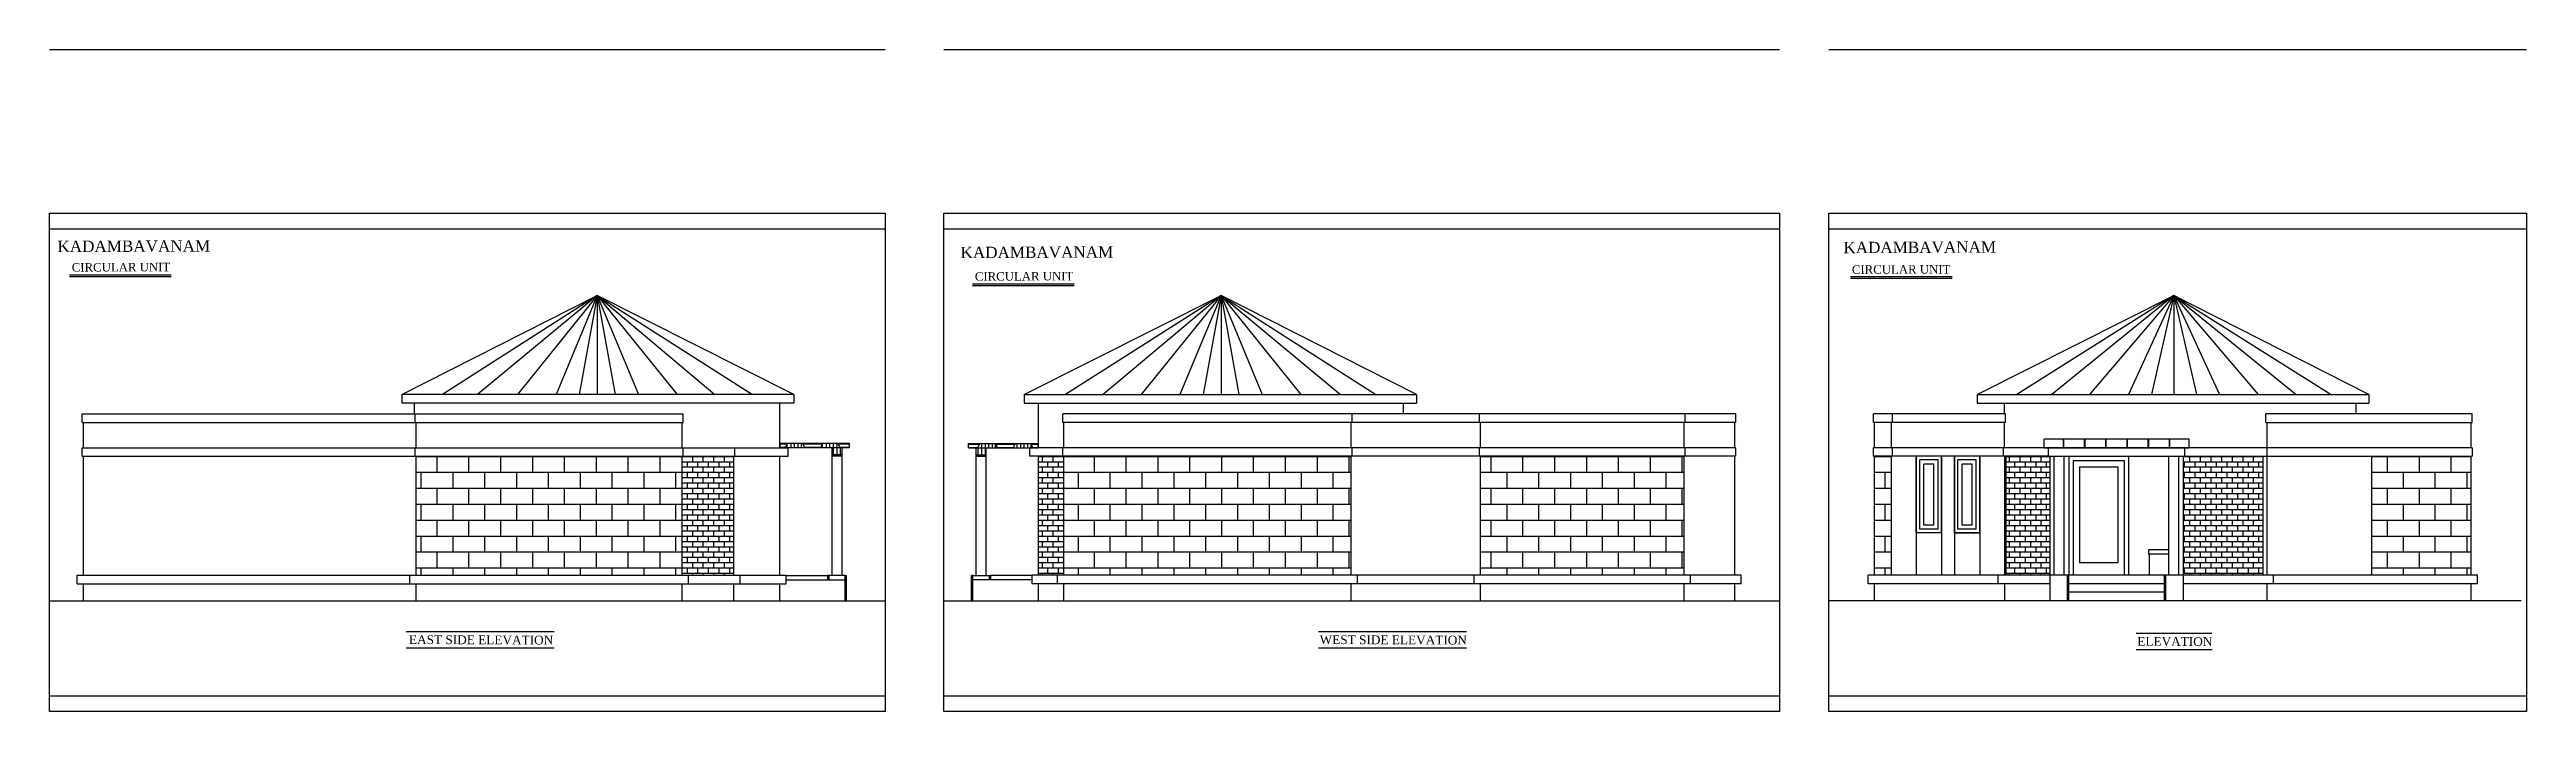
# Model space of a CAD drawing. Extents: x -87 to 3795, y -1857 to 1499.
# Drawn here: x 715 to 2465, y 701 to 1169 of the extents above; entities that cross this region are included whole.
import ezdxf

# ---------------------------------------------------------------- set-up
doc = ezdxf.new("R2010")
doc.units = 0
doc.header["$LTSCALE"] = 20
doc.header["$MEASUREMENT"] = 0
doc.layers.get('0').update_dxf_attribs({"linetype": 'CONTINUOUS'})
for name, color, linetype in [('border', 230, 'CONTINUOUS'), ('DOOR', 1, 'CONTINUOUS'), ('HATCH', 8, 'CONTINUOUS'), ('Stone', 8, 'CONTINUOUS'), ('TEXTS', 2, 'CONTINUOUS'), ('TILE', 22, 'CONTINUOUS'), ('wall', 13, 'CONTINUOUS'), ('window', 4, 'CONTINUOUS')]:
    doc.layers.add(name, color=color, linetype=linetype)
doc.layers.add('correct', color=230, linetype='CONTINUOUS', plot=False)
doc.styles.add('STYLE1', font='times_2.ttf')
pattern_1 = [(135, (-12693.93, 8494.993), (8.485281, 8.485281), [3, 0]), (135, (-12693.223, 8495.7), (8.485281, 8.485281), [3, 0])]
pattern_2 = [(45, (15338.372, 8494.993), (-8.485281, 8.485281), [3, 0]), (45, (15337.665, 8495.7), (-8.485281, 8.485281), [3, 0])]
pattern_3 = [(0, (-93401.634, 73218.856), (0, 3.75), []), (90, (-93401.634, 73218.856), (-7.5, 5e-16), [3.75, -3.75]), (90, (-93397.884, 73218.856), (-7.5, 5e-16), [-3.75, 3.75])]

msp = doc.modelspace()

# ---------------------------------------------------------------- texts
at = {"layer": 'TEXTS', "style": 'STYLE1'}
for s, height, rotation, p in [('KADAMBAVANAM', 7.984, 0.2084, (720.6, 1025.6)), ('KADAMBAVANAM', 7.984, 0.2084, (1982.3, 1024.8)), ('KADAMBAVANAM', 7.984, 0.2084, (1358.6, 1021.3)), ('EAST SIDE ELEVATION', 6.199, 359.7916, (968.9, 748.9)), ('WEST SIDE ELEVATION', 6.199, 359.7916, (1612.3, 748.9)), ('ELEVATION', 6.2, 359.7916, (2189.9, 747.7))]:
    msp.add_text(s, height=height, rotation=rotation, dxfattribs=at).set_placement(p)
at = {"layer": 'TEXTS', "color": 7, "style": 'STYLE1'}
for p in [(730.7, 1011.8), (1988.3, 1010.2), (1368.7, 1005.4)]:
    msp.add_text('CIRCULAR UNIT', height=5.988, rotation=0.2084, dxfattribs=at).set_placement(p)

# ---------------------------------------------------------------- hatches: boundary and pattern name
at = {"layer": 'HATCH'}
h = msp.add_hatch(dxfattribs=at)
h.set_pattern_fill('STONE01', color=256, scale=5, style=0)
h.set_pattern_definition([(270, (-12661.43, 8519.993), (-25, -5e-15), [12.5, -12.5]), (270, (-12658.93, 8519.993), (-25, -5e-15), [12.5, -12.5]), (270, (-12656.43, 8519.993), (-25, -5e-15), [12.5, -12.5]), (180, (-12648.93, 8517.493), (0, 25), [5, -20]), (180, (-12648.93, 8514.993), (0, 25), [3.75, -21.25]), (180, (-12648.93, 8512.493), (0, 25), [2.5, -22.5]), (180, (-12648.93, 8509.993), (0, 25), [1.25, -23.75]), (180, (-12662.68, 8517.493), (0, 25), [11.25, -13.75]), (180, (-12663.93, 8514.993), (0, 25), [10, -15]), (180, (-12665.18, 8512.493), (0, 25), [8.75, -16.25]), (180, (-12666.43, 8509.993), (0, 25), [7.5, -17.5]), (63.43495, (-12692.68, 8507.493), (-5e-07, 25.000023), [13.9754, -41.92625]), (63.43495, (-12667.68, 8507.493), (-5e-07, 25.000023), [13.9754, -41.92625]), (116.56505, (-12673.93, 8507.493), (5e-07, 25.000023), [13.9754, -41.92625]), (116.56505, (-12648.93, 8507.493), (5e-07, 25.000023), [13.9754, -41.92625]), (270, (-12653.93, 8517.493), (-25, -5e-15), [12.5, -12.5]), (270, (-12651.43, 8512.493), (-25, -5e-15), [12.5, -12.5]), (90, (-12663.93, 8502.493), (25, 2e-15), [12.5, -12.5]), (90, (-12666.43, 8497.493), (25, 2e-15), [12.5, -12.5]), (90, (-12668.93, 8494.993), (25, 2e-15), [12.5, -12.5]), (90, (-12671.43, 8494.993), (25, 2e-15), [12.5, -12.5]), (90, (-12673.93, 8494.993), (25, 2e-15), [12.5, -12.5]), (7e-15, (-12673.93, 8519.993), (3e-15, -25), []), (180, (-12650.18, 8497.493), (0, 25), [16.25, -8.75]), (7e-15, (-12665.18, 8499.993), (-3e-15, 25), [13.75, -11.25]), (180, (-12652.68, 8502.493), (0, 25), [11.25, -13.75]), (180, (-12653.93, 8504.993), (0, 25), [8.75, -16.25]), (63.43495, (-12692.68, 8494.993), (-5e-07, 25.000023), [13.9754, -41.92625]), (63.43495, (-12667.68, 8494.993), (-5e-07, 25.000023), [13.9754, -41.92625]), (116.56505, (-12673.93, 8494.993), (5e-07, 25.000023), [13.9754, -41.92625]), (116.56505, (-12648.93, 8494.993), (5e-07, 25.000023), [13.9754, -41.92625]), (180, (-12648.93, 8507.493), (0, 25), []), (180, (-12655.18, 8507.493), (0, 25), [6.25, -18.75])])
h.paths.add_polyline_path([(1280.1, 890.4), (1280.1, 887.4), (1231.1, 887.4), (1231.1, 890.4)])
h = msp.add_hatch(dxfattribs=at)
h.set_pattern_fill('BRICK HATCH', color=256, angle=45, style=0)
h.set_pattern_definition(pattern_1)
h.paths.add_polyline_path([(1267.9, 887.4), (1273.9, 887.4), (1273.9, 881.4), (1267.9, 881.4)])
h = msp.add_hatch(dxfattribs=at)
h.set_pattern_fill('BRICK HATCH', color=256, angle=45, style=0)
h.set_pattern_definition(pattern_1)
h.paths.add_polyline_path([(1267.9, 881.4), (1267.9, 887.4), (1273.9, 887.4), (1273.9, 881.4)])
h = msp.add_hatch(dxfattribs=at)
h.set_pattern_fill('BRICK HATCH', color=256, angle=45, style=0)
h.set_pattern_definition(pattern_1)
h.paths.add_polyline_path([(1267.9, 881.4), (1267.9, 887.4), (1273.9, 887.4), (1273.9, 881.4)])
h = msp.add_hatch(dxfattribs=at)
h.set_pattern_fill('STONE01', color=256, scale=5, style=0)
h.set_pattern_definition([(270, (-12706.43, 8519.993), (-25, -5e-15), [12.5, -12.5]), (270, (-12703.93, 8519.993), (-25, -5e-15), [12.5, -12.5]), (270, (-12701.43, 8519.993), (-25, -5e-15), [12.5, -12.5]), (180, (-12693.93, 8517.493), (0, 25), [5, -20]), (180, (-12693.93, 8514.993), (0, 25), [3.75, -21.25]), (180, (-12693.93, 8512.493), (0, 25), [2.5, -22.5]), (180, (-12693.93, 8509.993), (0, 25), [1.25, -23.75]), (180, (-12707.68, 8517.493), (0, 25), [11.25, -13.75]), (180, (-12708.93, 8514.993), (0, 25), [10, -15]), (180, (-12710.18, 8512.493), (0, 25), [8.75, -16.25]), (180, (-12711.43, 8509.993), (0, 25), [7.5, -17.5]), (63.43495, (-12737.68, 8507.493), (-5e-07, 25.000023), [13.9754, -41.92625]), (63.43495, (-12712.68, 8507.493), (-5e-07, 25.000023), [13.9754, -41.92625]), (116.56505, (-12718.93, 8507.493), (5e-07, 25.000023), [13.9754, -41.92625]), (116.56505, (-12693.93, 8507.493), (5e-07, 25.000023), [13.9754, -41.92625]), (270, (-12698.93, 8517.493), (-25, -5e-15), [12.5, -12.5]), (270, (-12696.43, 8512.493), (-25, -5e-15), [12.5, -12.5]), (90, (-12708.93, 8502.493), (25, 2e-15), [12.5, -12.5]), (90, (-12711.43, 8497.493), (25, 2e-15), [12.5, -12.5]), (90, (-12713.93, 8494.993), (25, 2e-15), [12.5, -12.5]), (90, (-12716.43, 8494.993), (25, 2e-15), [12.5, -12.5]), (90, (-12718.93, 8494.993), (25, 2e-15), [12.5, -12.5]), (7e-15, (-12718.93, 8519.993), (3e-15, -25), []), (180, (-12695.18, 8497.493), (0, 25), [16.25, -8.75]), (7e-15, (-12710.18, 8499.993), (-3e-15, 25), [13.75, -11.25]), (180, (-12697.68, 8502.493), (0, 25), [11.25, -13.75]), (180, (-12698.93, 8504.993), (0, 25), [8.75, -16.25]), (63.43495, (-12737.68, 8494.993), (-5e-07, 25.000023), [13.9754, -41.92625]), (63.43495, (-12712.68, 8494.993), (-5e-07, 25.000023), [13.9754, -41.92625]), (116.56505, (-12718.93, 8494.993), (5e-07, 25.000023), [13.9754, -41.92625]), (116.56505, (-12693.93, 8494.993), (5e-07, 25.000023), [13.9754, -41.92625]), (180, (-12693.93, 8507.493), (0, 25), []), (180, (-12700.18, 8507.493), (0, 25), [6.25, -18.75])])
h.paths.add_polyline_path([(1274.9, 881.4), (1267.9, 881.4), (1267.9, 887.4), (1274.9, 887.4)])
h = msp.add_hatch(dxfattribs=at)
h.set_pattern_fill('STONE01', color=256, scale=5, style=0)
h.set_pattern_definition([(270, (15305.872, 8519.993), (25, -5e-15), [12.5, -12.5]), (270, (15303.372, 8519.993), (25, -5e-15), [12.5, -12.5]), (270, (15300.872, 8519.993), (25, -5e-15), [12.5, -12.5]), (0, (15293.372, 8517.493), (0, 25), [5, -20]), (0, (15293.372, 8514.993), (0, 25), [3.75, -21.25]), (0, (15293.372, 8512.493), (0, 25), [2.5, -22.5]), (0, (15293.372, 8509.993), (0, 25), [1.25, -23.75]), (0, (15307.122, 8517.493), (0, 25), [11.25, -13.75]), (0, (15308.372, 8514.993), (0, 25), [10, -15]), (0, (15309.622, 8512.493), (0, 25), [8.75, -16.25]), (0, (15310.872, 8509.993), (0, 25), [7.5, -17.5]), (116.56505, (15337.122, 8507.493), (5e-07, 25.000023), [13.9754, -41.92625]), (116.56505, (15312.122, 8507.493), (5e-07, 25.000023), [13.9754, -41.92625]), (63.43495, (15318.372, 8507.493), (-5e-07, 25.000023), [13.9754, -41.92625]), (63.43495, (15293.372, 8507.493), (-5e-07, 25.000023), [13.9754, -41.92625]), (270, (15298.372, 8517.493), (25, -5e-15), [12.5, -12.5]), (270, (15295.872, 8512.493), (25, -5e-15), [12.5, -12.5]), (90, (15308.372, 8502.493), (-25, 2e-15), [12.5, -12.5]), (90, (15310.872, 8497.493), (-25, 2e-15), [12.5, -12.5]), (90, (15313.372, 8494.993), (-25, 2e-15), [12.5, -12.5]), (90, (15315.872, 8494.993), (-25, 2e-15), [12.5, -12.5]), (90, (15318.372, 8494.993), (-25, 2e-15), [12.5, -12.5]), (180, (15318.372, 8519.993), (-3e-15, -25), []), (0, (15294.622, 8497.493), (0, 25), [16.25, -8.75]), (180, (15309.622, 8499.993), (3e-15, 25), [13.75, -11.25]), (0, (15297.122, 8502.493), (0, 25), [11.25, -13.75]), (0, (15298.372, 8504.993), (0, 25), [8.75, -16.25]), (116.56505, (15337.122, 8494.993), (5e-07, 25.000023), [13.9754, -41.92625]), (116.56505, (15312.122, 8494.993), (5e-07, 25.000023), [13.9754, -41.92625]), (63.43495, (15318.372, 8494.993), (-5e-07, 25.000023), [13.9754, -41.92625]), (63.43495, (15293.372, 8494.993), (-5e-07, 25.000023), [13.9754, -41.92625]), (0, (15293.372, 8507.493), (0, 25), []), (0, (15299.622, 8507.493), (0, 25), [6.25, -18.75])])
h.paths.add_polyline_path([(1364.3, 890.4), (1364.3, 887.4), (1413.4, 887.4), (1413.4, 890.4)])
h = msp.add_hatch(dxfattribs=at)
h.set_pattern_fill('STONE01', color=256, scale=5, style=0)
h.set_pattern_definition([(270, (15350.872, 8519.993), (25, -5e-15), [12.5, -12.5]), (270, (15348.372, 8519.993), (25, -5e-15), [12.5, -12.5]), (270, (15345.872, 8519.993), (25, -5e-15), [12.5, -12.5]), (0, (15338.372, 8517.493), (0, 25), [5, -20]), (0, (15338.372, 8514.993), (0, 25), [3.75, -21.25]), (0, (15338.372, 8512.493), (0, 25), [2.5, -22.5]), (0, (15338.372, 8509.993), (0, 25), [1.25, -23.75]), (0, (15352.122, 8517.493), (0, 25), [11.25, -13.75]), (0, (15353.372, 8514.993), (0, 25), [10, -15]), (0, (15354.622, 8512.493), (0, 25), [8.75, -16.25]), (0, (15355.872, 8509.993), (0, 25), [7.5, -17.5]), (116.56505, (15382.122, 8507.493), (5e-07, 25.000023), [13.9754, -41.92625]), (116.56505, (15357.122, 8507.493), (5e-07, 25.000023), [13.9754, -41.92625]), (63.43495, (15363.372, 8507.493), (-5e-07, 25.000023), [13.9754, -41.92625]), (63.43495, (15338.372, 8507.493), (-5e-07, 25.000023), [13.9754, -41.92625]), (270, (15343.372, 8517.493), (25, -5e-15), [12.5, -12.5]), (270, (15340.872, 8512.493), (25, -5e-15), [12.5, -12.5]), (90, (15353.372, 8502.493), (-25, 2e-15), [12.5, -12.5]), (90, (15355.872, 8497.493), (-25, 2e-15), [12.5, -12.5]), (90, (15358.372, 8494.993), (-25, 2e-15), [12.5, -12.5]), (90, (15360.872, 8494.993), (-25, 2e-15), [12.5, -12.5]), (90, (15363.372, 8494.993), (-25, 2e-15), [12.5, -12.5]), (180, (15363.372, 8519.993), (-3e-15, -25), []), (0, (15339.622, 8497.493), (0, 25), [16.25, -8.75]), (180, (15354.622, 8499.993), (3e-15, 25), [13.75, -11.25]), (0, (15342.122, 8502.493), (0, 25), [11.25, -13.75]), (0, (15343.372, 8504.993), (0, 25), [8.75, -16.25]), (116.56505, (15382.122, 8494.993), (5e-07, 25.000023), [13.9754, -41.92625]), (116.56505, (15357.122, 8494.993), (5e-07, 25.000023), [13.9754, -41.92625]), (63.43495, (15363.372, 8494.993), (-5e-07, 25.000023), [13.9754, -41.92625]), (63.43495, (15338.372, 8494.993), (-5e-07, 25.000023), [13.9754, -41.92625]), (0, (15338.372, 8507.493), (0, 25), []), (0, (15344.622, 8507.493), (0, 25), [6.25, -18.75])])
h.paths.add_polyline_path([(1369.6, 881.4), (1376.6, 881.4), (1376.6, 887.4), (1369.6, 887.4)])
h = msp.add_hatch(dxfattribs=at)
h.set_pattern_fill('BRICK HATCH', color=256, angle=45, style=0)
h.set_pattern_definition(pattern_2)
h.paths.add_polyline_path([(1376.6, 887.4), (1370.6, 887.4), (1370.6, 881.4), (1376.6, 881.4)])
h = msp.add_hatch(dxfattribs=at)
h.set_pattern_fill('BRICK HATCH', color=256, angle=45, style=0)
h.set_pattern_definition(pattern_2)
h.paths.add_polyline_path([(1376.6, 881.4), (1376.6, 887.4), (1370.6, 887.4), (1370.6, 881.4)])
h = msp.add_hatch(dxfattribs=at)
h.set_pattern_fill('BRICK HATCH', color=256, angle=45, style=0)
h.set_pattern_definition(pattern_2)
h.paths.add_polyline_path([(1376.6, 881.4), (1376.6, 887.4), (1370.6, 887.4), (1370.6, 881.4)])
at = {"layer": 'Stone', "lineweight": -2}
h = msp.add_hatch(dxfattribs=at)
h.set_pattern_fill('BRICK', color=8, scale=45, style=0)
h.set_pattern_definition([(180, (99077.554, 73218.856), (0, 11.25), []), (90, (99077.554, 73218.856), (22.5, 1e-15), [11.25, -11.25]), (90, (99066.304, 73218.856), (22.5, 1e-15), [-11.25, 11.25])])
h.paths.add_polyline_path([(974, 881.4), (1161.9, 881.4), (1161.9, 797.4), (974, 797.4)])
h = msp.add_hatch(dxfattribs=at)
h.set_pattern_fill('BRICK', color=8, scale=45, style=0)
h.set_pattern_definition([(0, (-96433.112, 73218.856), (0, 11.25), []), (90, (-96433.112, 73218.856), (-22.5, 1e-15), [11.25, -11.25]), (90, (-96421.862, 73218.856), (-22.5, 1e-15), [-11.25, 11.25])])
h.paths.add_polyline_path([(1634.5, 881.4), (1431.6, 881.4), (1431.6, 797.4), (1634.5, 797.4)])
h = msp.add_hatch(dxfattribs=at)
h.set_pattern_fill('BRICK', color=8, scale=45, style=0)
h.set_pattern_definition([(0, (-96197.819, 73218.856), (0, 11.25), []), (90, (-96197.82, 73218.856), (-22.5, 1e-15), [11.25, -11.25]), (90, (-96186.57, 73218.856), (-22.5, 1e-15), [-11.25, 11.25])])
h.paths.add_polyline_path([(1869.8, 881.4), (1725.9, 881.4), (1725.9, 797.4), (1869.8, 797.4)])
h = msp.add_hatch(dxfattribs=at)
h.set_pattern_fill('BRICK', color=8, scale=45, style=0)
h.set_pattern_definition([(0, (-95638.32, 73218.856), (0, 11.25), []), (90, (-95638.32, 73218.856), (-22.5, 1e-15), [11.25, -11.25]), (90, (-95627.07, 73218.856), (-22.5, 1e-15), [-11.25, 11.25])])
h.paths.add_polyline_path([(2016.3, 881.4), (2004.3, 881.4), (2004.3, 797.4), (2016.3, 797.4)])
h = msp.add_hatch(dxfattribs=at)
h.set_pattern_fill('BRICK', color=8, scale=45, style=0)
h.set_pattern_definition([(0, (-95609.564, 73218.856), (0, 11.25), []), (90, (-95609.564, 73218.856), (-22.5, 1e-15), [11.25, -11.25]), (90, (-95598.314, 73218.856), (-22.5, 1e-15), [-11.25, 11.25])])
h.paths.add_polyline_path([(2425.8, 881.4), (2355.6, 881.4), (2355.6, 797.4), (2425.8, 797.4)])
at = {"layer": 'TILE'}
h = msp.add_hatch(dxfattribs=at)
h.set_pattern_fill('BRICK', color=256, scale=15, style=0)
h.set_pattern_definition([(0, (-93566.907, 73218.856), (0, 3.75), []), (90, (-93566.907, 73218.856), (-7.5, 5e-16), [3.75, -3.75]), (90, (-93563.157, 73218.856), (-7.5, 5e-16), [-3.75, 3.75])])
h.paths.add_polyline_path([(1198.5, 881.4), (1161.9, 881.4), (1161.9, 797.4), (1198.5, 797.4)])
h = msp.add_hatch(dxfattribs=at)
h.set_pattern_fill('BRICK', color=256, scale=15, style=0)
h.set_pattern_definition([(0, (-93327.2493, 73218.856), (0, 3.75), []), (90, (-93327.249, 73218.856), (-7.5, 5e-16), [3.75, -3.75]), (90, (-93323.499, 73218.856), (-7.5, 5e-16), [-3.75, 3.75])])
h.paths.add_polyline_path([(1431.6, 881.4), (1413.6, 881.4), (1413.6, 797.4), (1431.6, 797.4)])
h = msp.add_hatch(dxfattribs=at)
h.set_pattern_fill('BRICK', color=256, scale=15, style=0)
h.set_pattern_definition(pattern_3)
h.paths.add_polyline_path([(2128.1, 881.4), (2097.2, 881.4), (2097.2, 797.4), (2128.1, 797.4)])
h = msp.add_hatch(dxfattribs=at)
h.set_pattern_fill('BRICK', color=256, scale=15, style=0)
h.set_pattern_definition(pattern_3)
h.paths.add_polyline_path([(2278.9, 881.4), (2222.6, 881.4), (2222.6, 797.4), (2278.9, 797.4)])

# ---------------------------------------------------------------- linework, layer by layer
at = {"color": 8}
for p, q in [((1101.9, 995), (992.6, 925)), ((1101.9, 995), (1017.3, 925)), ((1101.9, 995), (1045.5, 925)), ((1101.9, 995), (1072.8, 925)), ((1101.9, 995), (1089.2, 925)), ((1101.9, 995), (1211.7, 925)), ((1101.9, 995), (1185, 925)), ((1101.9, 995), (1158.3, 925)), ((1101.9, 995), (1131, 925)), ((1101.9, 995), (1114.5, 925)), ((1101.9, 995), (1101.9, 925)), ((1542.6, 995), (1432.8, 925)), ((1542.6, 995), (1459.4, 925)), ((1542.6, 995), (1486.2, 925)), ((1542.6, 995), (1513.5, 925)), ((1542.6, 995), (1529.9, 925)), ((1542.6, 995), (1651.9, 925)), ((1542.6, 995), (1627.1, 925)), ((1542.6, 995), (1599, 925)), ((1542.6, 995), (1571.7, 925)), ((1542.6, 995), (1555.2, 925)), ((1542.6, 995), (1542.6, 925)), ((2215.8, 995), (2104.8, 925)), ((2215.8, 995), (2129.5, 925)), ((2215.8, 995), (2156.2, 925)), ((2215.8, 995), (2183.6, 925)), ((2215.8, 995), (2200, 925)), ((2215.8, 995), (2215.8, 925)), ((2215.8, 995), (2326.9, 925)), ((2215.8, 995), (2302.2, 925)), ((2215.8, 995), (2275.4, 925)), ((2215.8, 995), (2248.1, 925)), ((2215.8, 995), (2231.7, 925))]:
    msp.add_line(p, q, dxfattribs=at)
for p, q in [((2226.6, 893.4), (2124.1, 893.4)), ((2124.1, 887.4), (2124.1, 893.4)), ((2137.7, 887.4), (2137.7, 893.4)), ((2138, 887.4), (2138, 893.4)), ((2152.7, 887.4), (2152.7, 893.4)), ((2153, 887.4), (2153, 893.4)), ((2167.7, 887.4), (2167.7, 893.4)), ((2168, 887.4), (2168, 893.4)), ((2182.7, 887.4), (2182.7, 893.4)), ((2183, 887.4), (2183, 893.4)), ((2197.7, 887.4), (2197.7, 893.4)), ((2198, 887.4), (2198, 893.4)), ((2212.7, 887.4), (2212.7, 893.4)), ((2213, 887.4), (2213, 893.4)), ((2226.6, 887.4), (2226.6, 893.4)), ((1231.1, 887.4), (1231.1, 890.4)), ((1280.1, 890.4), (1231.1, 890.4)), ((1280.1, 887.4), (1231.1, 887.4)), ((1267.9, 797.3), (1267.9, 887.4)), ((1274.9, 881.4), (1267.9, 881.4)), ((1274.9, 797.3), (1274.9, 887.4)), ((1280.1, 887.4), (1280.1, 890.4)), ((1364.3, 887.4), (1364.3, 890.4)), ((1364.3, 890.4), (1413.4, 890.4)), ((1364.3, 887.4), (1413.4, 887.4)), ((1369.6, 797.3), (1369.6, 887.4)), ((1369.6, 881.4), (1376.6, 881.4)), ((1376.6, 797.3), (1376.6, 887.4)), ((1413.4, 887.4), (1413.4, 890.3)), ((2097.2, 797.4), (2097.2, 881.4)), ((2124.1, 887.4), (2226.6, 887.4)), ((2131.3, 797.4), (2131.3, 881.4)), ((2138.3, 797.4), (2138.3, 881.4)), ((2212.3, 797.4), (2212.3, 881.4)), ((2219.3, 797.4), (2219.3, 881.4)), ((2278.9, 797.4), (2278.9, 881.4)), ((2212.3, 815.4), (2197.8, 815.4)), ((2197.8, 815.4), (2197.8, 812.4)), ((2212.3, 812.4), (2197.8, 812.4)), ((2198.6, 797.4), (2198.6, 812.4)), ((1235.4, 797.3), (1264.6, 797.3)), ((1235.4, 794.3), (1277.1, 794.3)), ((1277.1, 797.3), (1264.6, 797.3)), ((1264.6, 797.3), (1264.6, 794.3)), ((1265.6, 797.3), (1265.6, 794.3)), ((1277.1, 779.3), (1277.1, 797.3)), ((1277.1, 797.3), (1278.1, 797.3)), ((1278.1, 779.3), (1278.1, 797.3)), ((1366.3, 779.3), (1366.3, 797.3)), ((1367.3, 797.3), (1366.3, 797.3)), ((1367.3, 779.3), (1367.3, 797.3)), ((1367.3, 797.3), (1379.8, 797.3)), ((1409.1, 794.3), (1367.3, 794.3)), ((1378.8, 797.3), (1378.8, 794.3)), ((1409.1, 797.3), (1379.8, 797.3)), ((1379.8, 797.3), (1379.8, 794.3)), ((2222.6, 797.4), (2128.1, 797.4)), ((2140.6, 779.4), (2140.6, 797.4)), ((2141.6, 779.4), (2141.6, 797.4)), ((2209.1, 791.4), (2141.6, 791.4)), ((2209.1, 779.4), (2209.1, 797.4)), ((2210.1, 779.4), (2210.1, 797.4)), ((2209.1, 785.4), (2141.6, 785.4))]:
    msp.add_line(p, q)
at = {"layer": 'border', "lineweight": -2}
for p, q in [((715, 1168.6), (1305.4, 1168.6)), ((1346.8, 1168.6), (1937.2, 1168.6)), ((1972.1, 1168.6), (2464.9, 1168.6)), ((715, 1042.1), (1305.4, 1042.1)), ((1346.8, 1042.1), (1937.2, 1042.1)), ((1972.1, 1042.1), (2464.9, 1042.1)), ((715, 712.2), (1305.4, 712.2)), ((1346.8, 712.2), (1937.2, 712.2)), ((1972.1, 712.2), (2464.9, 712.2))]:
    msp.add_line(p, q, dxfattribs=at)
at = {"layer": 'correct', "color": 3}
for points in [[(715, 1053.1), (1305.4, 1053.1), (1305.4, 701.3), (715, 701.3)], [(1346.8, 1053.1), (1937.2, 1053.1), (1937.2, 701.3), (1346.8, 701.3)], [(1972.1, 1053.1), (2464.9, 1053.1), (2464.9, 701.3), (1972.1, 701.3)]]:
    msp.add_lwpolyline(points, close=True, dxfattribs=at)
at = {"layer": 'DOOR'}
for p, q in [((2141.6, 881.4), (2183.6, 881.4)), ((2141.6, 881.4), (2141.6, 797.4)), ((2144.6, 878.4), (2144.6, 797.4)), ((2144.6, 878.4), (2180.6, 878.4)), ((2180.6, 878.4), (2180.6, 797.4)), ((2183.6, 881.4), (2183.6, 797.4)), ((2149.1, 873.9), (2176.1, 873.9)), ((2149.1, 873.9), (2149.1, 806.4)), ((2176.1, 873.9), (2176.1, 806.4)), ((2149.1, 806.4), (2176.1, 806.4))]:
    msp.add_line(p, q, dxfattribs=at)
at = {"layer": 'TEXTS', "color": 7}
for p, q in [((800.9, 1009.3), (729.1, 1009.3)), ((800.9, 1008.2), (729.1, 1008.2)), ((1438.9, 1003), (1367.1, 1003)), ((1438.9, 1001.8), (1367.1, 1001.8)), ((2059.1, 1008.2), (1987.2, 1008.2)), ((2059.1, 1007), (1987.2, 1007))]:
    msp.add_line(p, q, dxfattribs=at)
at = {"layer": 'TEXTS'}
for p, q in [((1071.5, 757.5), (966.9, 757.5)), ((1716, 757.5), (1611.4, 757.5)), ((2242.6, 756.3), (2189.1, 756.3)), ((1071.6, 746), (966.9, 746)), ((1716.1, 746), (1611.4, 746)), ((2242.8, 744.7), (2189.1, 744.7))]:
    msp.add_line(p, q, dxfattribs=at)
at = {"layer": 'wall'}
for p, q in [((963.9, 925), (1101.9, 995)), ((1240.9, 925), (1101.9, 995)), ((1403.6, 925), (1542.6, 995)), ((1680.6, 925), (1542.6, 995)), ((2076.8, 925), (2215.8, 995)), ((2353.5, 925), (2215.8, 995)), ((738.1, 905.3), (738.1, 911.3)), ((738.1, 911.3), (1162.6, 911.3)), ((1240.9, 925), (963.9, 925)), ((963.9, 925), (963.9, 919)), ((1240.9, 919), (963.9, 919)), ((972.9, 911.3), (972.9, 919)), ((973.2, 905.3), (973.2, 911.3)), ((1162.6, 905.3), (1162.6, 911.3)), ((1230.9, 887.4), (1230.9, 919)), ((1240.9, 925), (1240.9, 919)), ((1403.6, 925), (1680.6, 925)), ((1403.6, 925), (1403.6, 919)), ((1403.6, 919), (1680.6, 919)), ((1413.6, 887.4), (1413.6, 919)), ((1430.8, 905.3), (1430.8, 911.3)), ((1906.3, 911.3), (1430.8, 911.3)), ((1635.2, 905.3), (1635.2, 911.3)), ((1671.6, 911.3), (1671.6, 919)), ((1680.6, 925), (1680.6, 919)), ((1725.1, 905.3), (1725.1, 911.3)), ((1870.5, 905.3), (1870.5, 911.3)), ((1906.3, 905.3), (1906.3, 911.3)), ((2003.5, 905.3), (2003.5, 911.3)), ((2017, 911.3), (2003.5, 911.3)), ((2096.8, 911.3), (2017, 911.3)), ((2017, 905.3), (2017, 911.3)), ((2076.8, 925), (2353.5, 925)), ((2076.8, 925), (2076.8, 919)), ((2076.8, 919), (2353.5, 919)), ((2096.1, 911.3), (2096.1, 919)), ((2096.8, 905.3), (2096.8, 911.3)), ((2280.8, 905.3), (2280.8, 911.3)), ((2426.6, 911.3), (2280.8, 911.3)), ((2344.5, 911.3), (2344.5, 919)), ((2353.5, 925), (2353.5, 919)), ((2426.6, 905.3), (2426.6, 911.3)), ((738.1, 905.3), (1162.6, 905.3)), ((738.9, 887.4), (738.9, 905.3)), ((974, 887.4), (974, 905.3)), ((1161.9, 887.4), (1161.9, 905.3)), ((1906.3, 905.3), (1430.8, 905.3)), ((1431.6, 887.4), (1431.6, 905.3)), ((1634.5, 887.4), (1634.5, 905.3)), ((1725.9, 887.4), (1725.9, 905.3)), ((1869.8, 887.4), (1869.8, 905.3)), ((1905.6, 887.4), (1905.6, 905.3)), ((2017, 905.3), (2003.5, 905.3)), ((2004.3, 887.4), (2004.3, 905.3)), ((2016.3, 887.4), (2016.3, 905.3)), ((2096.8, 905.3), (2017, 905.3)), ((2096.1, 887.4), (2096.1, 905.3)), ((2280.8, 905.3), (2426.6, 905.3)), ((2281.6, 797.4), (2281.6, 905.3)), ((2425.8, 887.4), (2425.8, 905.3)), ((738.1, 887.4), (1236.9, 887.4)), ((738.1, 881.4), (738.1, 887.4)), ((738.1, 881.4), (1236.9, 881.4)), ((738.9, 797.4), (738.9, 881.4)), ((973.2, 881.4), (973.2, 887.4)), ((974, 797.4), (974, 881.4)), ((1161.9, 797.4), (1161.9, 881.4)), ((1162.6, 881.4), (1162.6, 887.4)), ((1198.5, 797.4), (1198.5, 881.4)), ((1199.2, 881.4), (1199.2, 887.4)), ((1230.9, 797.4), (1230.9, 881.4)), ((1236.9, 881.4), (1236.9, 887.4)), ((1906.3, 887.4), (1407.6, 887.4)), ((1407.6, 881.4), (1407.6, 887.4)), ((1906.3, 881.4), (1407.6, 881.4)), ((1413.6, 797.4), (1413.6, 881.4)), ((1430.8, 881.4), (1430.8, 887.4)), ((1431.6, 797.4), (1431.6, 881.4)), ((1634.5, 797.4), (1634.5, 881.4)), ((1635.2, 881.4), (1635.2, 887.4)), ((1725.1, 881.4), (1725.1, 887.4)), ((1725.9, 797.4), (1725.9, 881.4)), ((1869.8, 797.4), (1869.8, 881.4)), ((1870.5, 881.4), (1870.5, 887.4)), ((1905.6, 797.4), (1905.6, 881.4)), ((1906.3, 881.4), (1906.3, 887.4)), ((2003.5, 881.4), (2003.5, 887.4)), ((2017, 887.4), (2003.5, 887.4)), ((2017, 881.4), (2003.5, 881.4)), ((2004.3, 797.4), (2004.3, 881.4)), ((2016.3, 797.4), (2016.3, 881.4)), ((2017, 881.4), (2017, 887.4)), ((2426.6, 887.4), (2017, 887.4)), ((2096.1, 881.4), (2017, 881.4)), ((2033.7, 881.4), (2033.7, 797.4)), ((2051.7, 881.4), (2051.7, 797.4)), ((2060.7, 881.4), (2060.7, 797.4)), ((2078.7, 881.4), (2078.7, 797.4)), ((2095.3, 881.4), (2095.3, 887.4)), ((2096.1, 881.4), (2096.1, 797.4)), ((2127.1, 881.4), (2096.1, 881.4)), ((2127.1, 881.4), (2127.1, 887.4)), ((2127.1, 881.4), (2223.6, 881.4)), ((2128.1, 881.4), (2128.1, 779.4)), ((2222.6, 779.4), (2222.6, 881.4)), ((2223.6, 881.4), (2223.6, 887.4)), ((2223.6, 881.4), (2281.6, 881.4)), ((2281.6, 881.4), (2426.6, 881.4)), ((2355.6, 797.4), (2355.6, 881.4)), ((2425.8, 797.4), (2425.8, 881.4)), ((2426.6, 887.4), (2426.6, 881.4)), ((2051.7, 827.4), (2033.7, 827.4)), ((2060.7, 827.4), (2078.7, 827.4)), ((734.4, 797.4), (1203, 797.4)), ((734.4, 791.4), (734.4, 797.4)), ((734.4, 791.4), (1203, 791.4)), ((738.9, 779.4), (738.9, 791.4)), ((969.5, 791.4), (969.5, 797.4)), ((974, 779.4), (974, 791.4)), ((1161.9, 779.4), (1161.9, 791.4)), ((1166.4, 791.4), (1166.4, 797.4)), ((1198.5, 779.4), (1198.5, 791.4)), ((1203, 797.4), (1235.4, 797.4)), ((1203, 791.4), (1203, 797.4)), ((1203, 791.4), (1235.4, 791.4)), ((1230.9, 779.4), (1230.9, 791.4)), ((1235.4, 791.4), (1235.4, 797.4)), ((1427.1, 797.4), (1409.1, 797.4)), ((1409.1, 791.4), (1409.1, 797.4)), ((1427.1, 791.4), (1409.1, 791.4)), ((1413.6, 779.4), (1413.6, 791.4)), ((1910.1, 797.4), (1427.1, 797.4)), ((1427.1, 791.4), (1427.1, 797.4)), ((1910.1, 791.4), (1427.1, 791.4)), ((1431.6, 779.4), (1431.6, 791.4)), ((1634.5, 779.4), (1634.5, 791.4)), ((1639, 791.4), (1639, 797.4)), ((1721.4, 791.4), (1721.4, 797.4)), ((1725.9, 779.4), (1725.9, 791.4)), ((1869.8, 779.4), (1869.8, 791.4)), ((1874.3, 791.4), (1874.3, 797.4)), ((1905.6, 779.4), (1905.6, 791.4)), ((1910.1, 791.4), (1910.1, 797.4)), ((2128.1, 797.4), (1999.8, 797.4)), ((1999.8, 791.4), (1999.8, 797.4)), ((2128.1, 791.4), (1999.8, 791.4)), ((2004.3, 779.4), (2004.3, 791.4)), ((2091.6, 791.4), (2091.6, 797.4)), ((2096.1, 791.4), (2096.1, 779.4)), ((2430.3, 797.4), (2222.6, 797.4)), ((2430.3, 791.4), (2222.6, 791.4)), ((2281.6, 779.4), (2281.6, 791.4)), ((2286.1, 791.4), (2286.1, 797.4)), ((2425.8, 779.4), (2425.8, 791.4)), ((2430.3, 791.4), (2430.3, 797.4)), ((715, 779.4), (1305.4, 779.4)), ((1346.8, 779.4), (1937.2, 779.4)), ((2461, 779.4), (1972.1, 779.4))]:
    msp.add_line(p, q, dxfattribs=at)
at = {"layer": 'window'}
for p, q in [((2033.7, 827.4), (2033.7, 881.4)), ((2051.7, 881.4), (2033.7, 881.4)), ((2036.2, 829.9), (2036.2, 878.9)), ((2049.2, 878.9), (2036.2, 878.9)), ((2039.2, 832.9), (2039.2, 875.9)), ((2046.2, 875.9), (2039.2, 875.9)), ((2046.2, 832.9), (2046.2, 875.9)), ((2049.2, 829.9), (2049.2, 878.9)), ((2051.7, 827.4), (2051.7, 881.4)), ((2060.7, 827.4), (2060.7, 881.4)), ((2078.7, 881.4), (2060.7, 881.4)), ((2063.2, 829.9), (2063.2, 878.9)), ((2076.2, 878.9), (2063.2, 878.9)), ((2066.2, 832.9), (2066.2, 875.9)), ((2073.2, 875.9), (2066.2, 875.9)), ((2073.2, 832.9), (2073.2, 875.9)), ((2076.2, 829.9), (2076.2, 878.9)), ((2078.7, 827.4), (2078.7, 881.4)), ((2181.3, 881.4), (2185.6, 881.4)), ((2051.7, 827.4), (2033.7, 827.4)), ((2049.2, 829.9), (2036.2, 829.9)), ((2046.2, 832.9), (2039.2, 832.9)), ((2078.7, 827.4), (2060.7, 827.4)), ((2076.2, 829.9), (2063.2, 829.9)), ((2073.2, 832.9), (2066.2, 832.9))]:
    msp.add_line(p, q, dxfattribs=at)

msp.set_redraw_order([(e.dxf.handle, doc.entitydb.next_handle()) for e in msp.query("TEXT MTEXT ATTDEF DIMENSION ARC_DIMENSION")])  # texts and dimensions are drawn at this point

doc.saveas('drawing.dxf')
